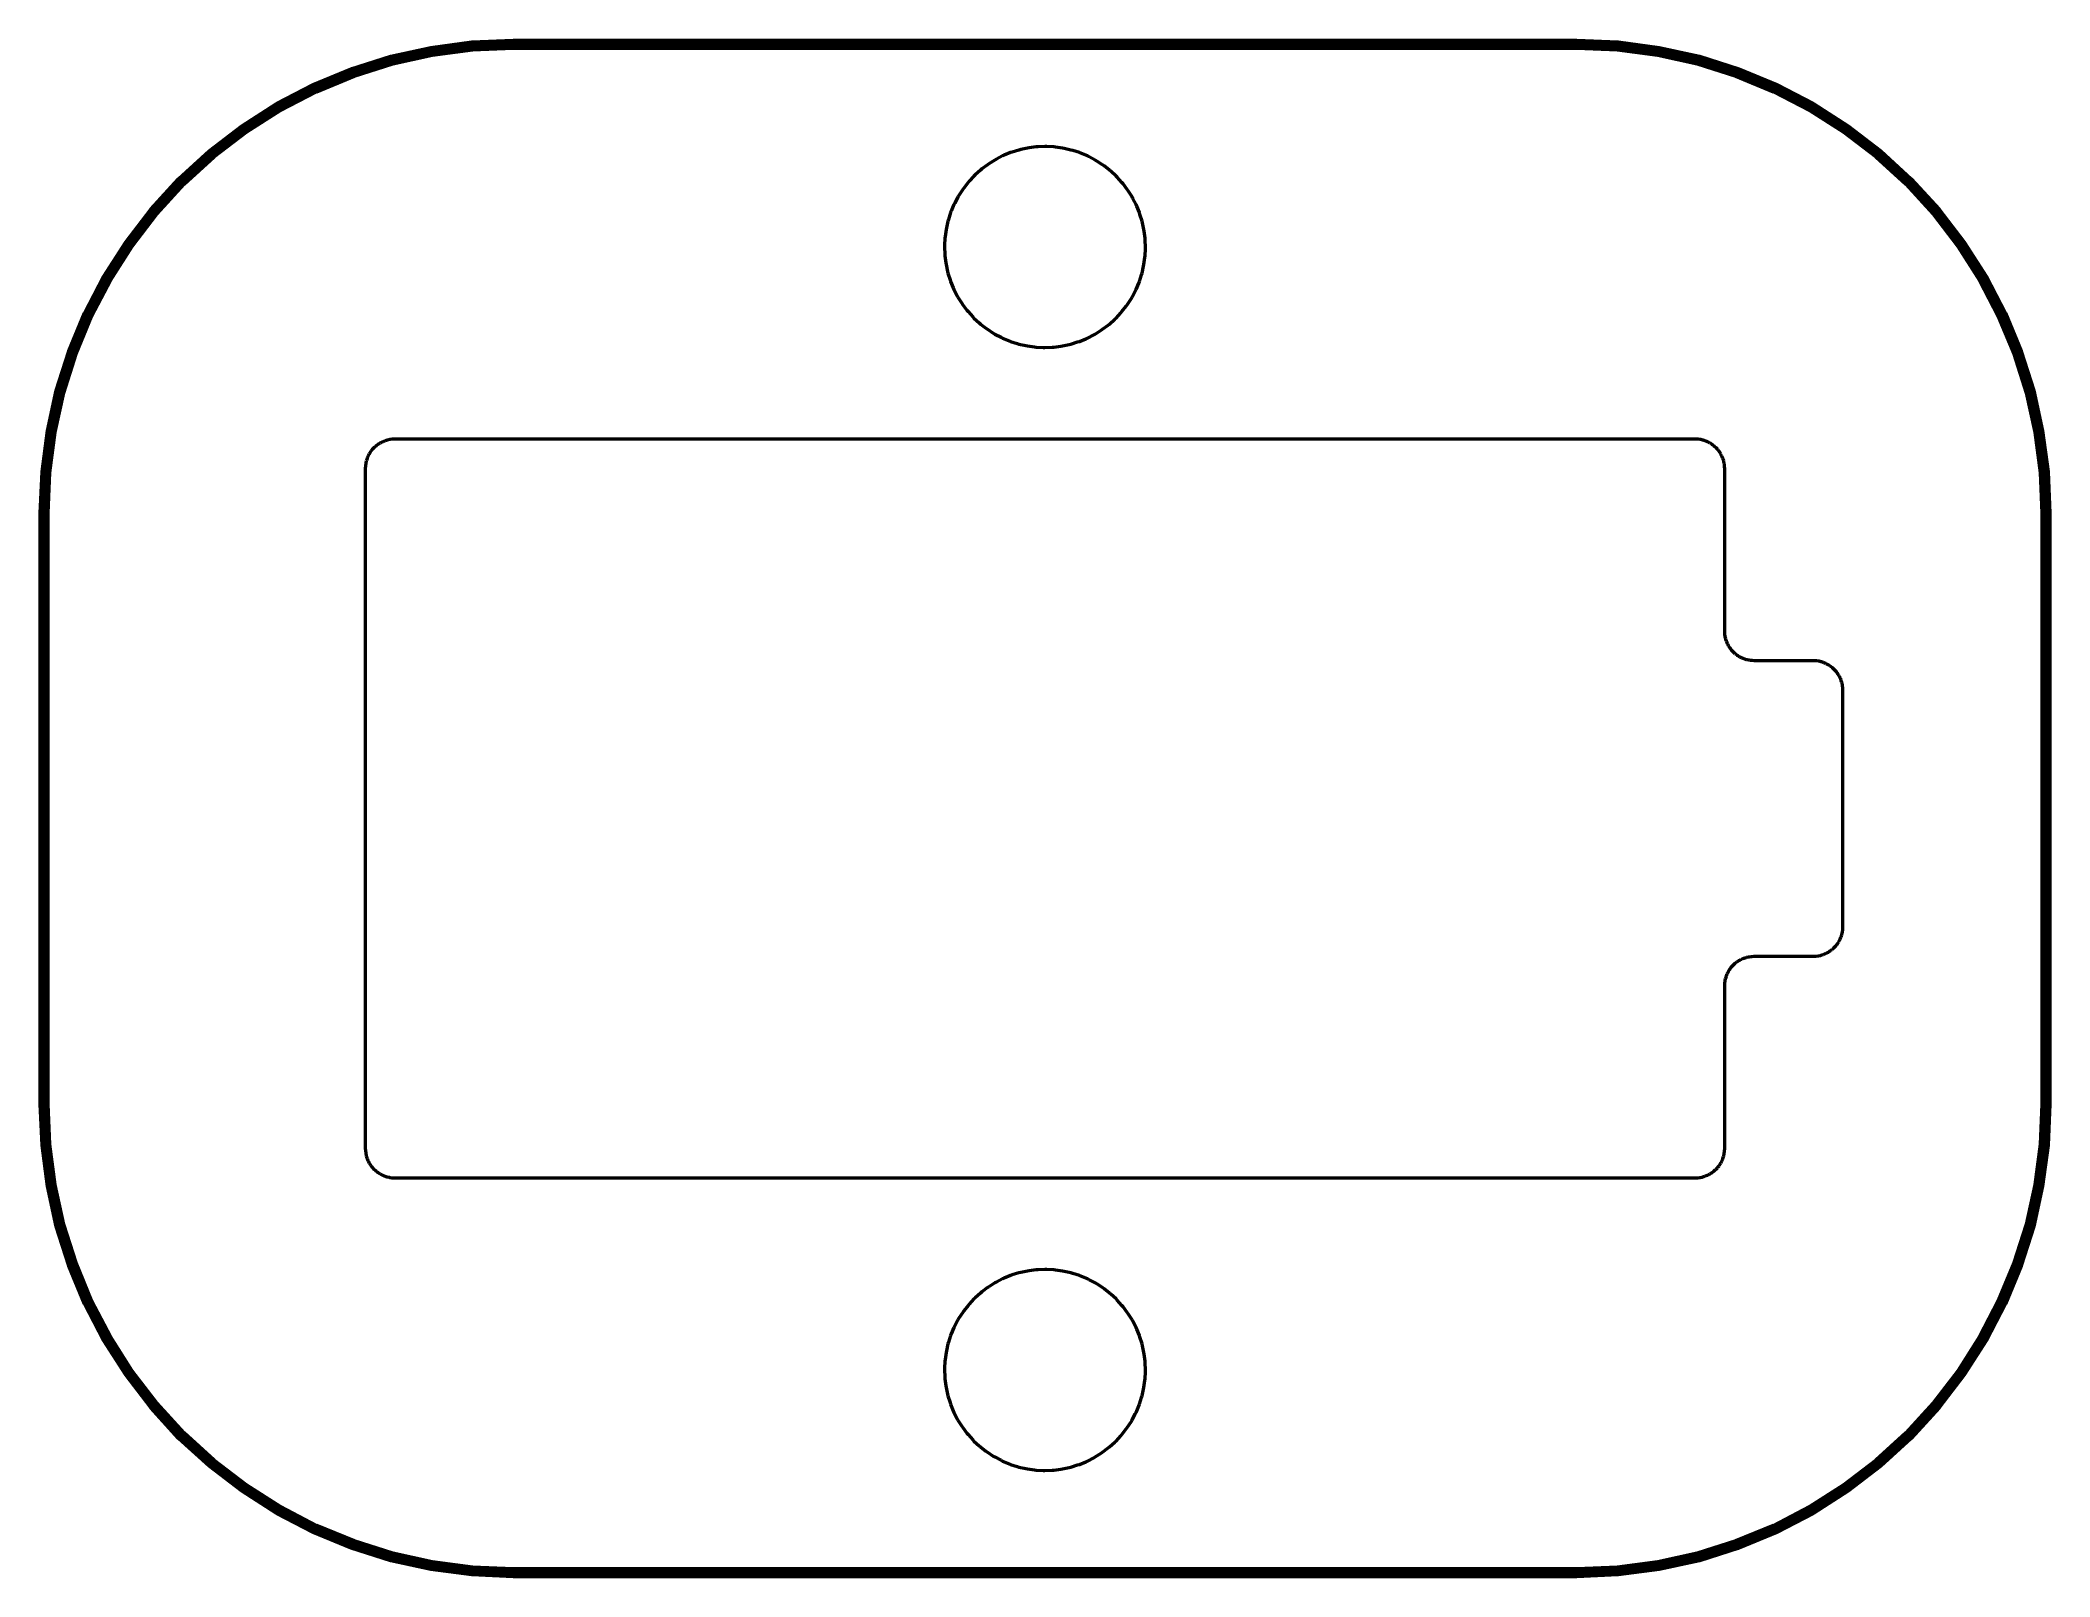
# Model space of a CAD drawing. Header units: millimetres. Extents: x 126.1 to 160.1, y 105.9 to 131.9.
import ezdxf

# ---------------------------------------------------------------- set-up
doc = ezdxf.new("R2010")
doc.units = ezdxf.units.MM
doc.layers.add('Visible (ISO)', color=7, linetype='Continuous', lineweight=50)

msp = doc.modelspace()

# ---------------------------------------------------------------- linework, layer by layer
at = {"layer": 'Visible (ISO)'}
for p, q in [((131.315, 131.417), (131.981, 131.627)), ((131.316, 131.413), (131.982, 131.623)), ((131.32, 131.402), (131.985, 131.612)), ((131.327, 131.385), (131.99, 131.594)), ((131.981, 131.627), (132.662, 131.778)), ((131.982, 131.623), (131.981, 131.627)), ((131.982, 131.623), (132.663, 131.774)), ((131.985, 131.612), (131.982, 131.623)), ((131.985, 131.612), (132.665, 131.763)), ((131.99, 131.594), (131.985, 131.612)), ((131.99, 131.594), (132.668, 131.744)), ((131.996, 131.568), (131.99, 131.594)), ((131.996, 131.568), (132.673, 131.718)), ((132.005, 131.536), (132.678, 131.685)), ((132.015, 131.497), (132.685, 131.646)), ((132.662, 131.778), (133.354, 131.869)), ((132.663, 131.774), (132.662, 131.778)), ((132.663, 131.774), (133.354, 131.865)), ((132.665, 131.763), (132.663, 131.774)), ((132.665, 131.763), (133.355, 131.854)), ((132.668, 131.744), (132.665, 131.763)), ((132.668, 131.744), (133.357, 131.835)), ((132.673, 131.718), (132.668, 131.744)), ((132.673, 131.718), (133.359, 131.809)), ((132.678, 131.685), (132.673, 131.718)), ((132.678, 131.685), (133.362, 131.775)), ((132.685, 131.646), (132.678, 131.685)), ((132.685, 131.646), (133.366, 131.735)), ((133.354, 131.869), (134.051, 131.899)), ((133.354, 131.865), (134.051, 131.895)), ((133.354, 131.865), (133.354, 131.869)), ((133.355, 131.854), (133.354, 131.865)), ((133.355, 131.854), (134.051, 131.884)), ((133.357, 131.835), (133.355, 131.854)), ((133.357, 131.835), (134.051, 131.865)), ((133.359, 131.809), (133.357, 131.835)), ((133.359, 131.809), (134.051, 131.839)), ((133.362, 131.775), (133.359, 131.809)), ((133.362, 131.775), (134.051, 131.805)), ((133.366, 131.735), (133.362, 131.775)), ((133.366, 131.735), (134.051, 131.765)), ((134.051, 131.899), (152.051, 131.899)), ((134.051, 131.895), (134.051, 131.899)), ((134.051, 131.884), (134.051, 131.895)), ((134.051, 131.895), (152.051, 131.895)), ((134.051, 131.865), (134.051, 131.884)), ((134.051, 131.884), (152.051, 131.884)), ((134.051, 131.839), (134.051, 131.865)), ((134.051, 131.865), (152.051, 131.865)), ((134.051, 131.805), (134.051, 131.839)), ((134.051, 131.839), (152.051, 131.839)), ((134.051, 131.765), (134.051, 131.805)), ((134.051, 131.805), (152.051, 131.805)), ((134.051, 131.765), (152.051, 131.765)), ((152.051, 131.899), (152.749, 131.869)), ((152.051, 131.895), (152.051, 131.899)), ((152.051, 131.884), (152.051, 131.895)), ((152.051, 131.895), (152.748, 131.865)), ((152.051, 131.865), (152.051, 131.884)), ((152.051, 131.884), (152.747, 131.854)), ((152.051, 131.839), (152.051, 131.865)), ((152.051, 131.865), (152.746, 131.835)), ((152.051, 131.805), (152.051, 131.839)), ((152.051, 131.839), (152.743, 131.809)), ((152.051, 131.765), (152.051, 131.805)), ((152.051, 131.805), (152.74, 131.775)), ((152.051, 131.765), (152.737, 131.735)), ((152.737, 131.735), (152.74, 131.775)), ((152.737, 131.735), (153.417, 131.646)), ((152.74, 131.775), (152.743, 131.809)), ((152.74, 131.775), (153.424, 131.685)), ((152.743, 131.809), (152.746, 131.835)), ((152.743, 131.809), (153.43, 131.718)), ((152.746, 131.835), (152.747, 131.854)), ((152.746, 131.835), (153.435, 131.744)), ((152.747, 131.854), (152.748, 131.865)), ((152.747, 131.854), (153.438, 131.763)), ((152.748, 131.865), (152.749, 131.869)), ((152.748, 131.865), (153.44, 131.774)), ((152.749, 131.869), (153.441, 131.778)), ((153.417, 131.646), (153.424, 131.685)), ((153.417, 131.646), (154.087, 131.497)), ((153.424, 131.685), (153.43, 131.718)), ((153.424, 131.685), (154.098, 131.536)), ((153.43, 131.718), (153.435, 131.744)), ((153.43, 131.718), (154.106, 131.568)), ((153.435, 131.744), (153.438, 131.763)), ((153.435, 131.744), (154.113, 131.594)), ((153.438, 131.763), (153.44, 131.774)), ((153.438, 131.763), (154.118, 131.612)), ((153.44, 131.774), (153.441, 131.778)), ((153.44, 131.774), (154.121, 131.623)), ((153.441, 131.778), (154.122, 131.627)), ((154.106, 131.568), (154.113, 131.594)), ((154.113, 131.594), (154.118, 131.612)), ((154.113, 131.594), (154.776, 131.385)), ((154.118, 131.612), (154.121, 131.623)), ((154.118, 131.612), (154.782, 131.402)), ((154.121, 131.623), (154.122, 131.627)), ((154.121, 131.623), (154.786, 131.413)), ((154.122, 131.627), (154.788, 131.417)), ((130.67, 131.15), (131.315, 131.417)), ((130.672, 131.146), (131.316, 131.413)), ((130.677, 131.136), (131.32, 131.402)), ((130.685, 131.119), (131.327, 131.385)), ((130.696, 131.095), (131.336, 131.36)), ((130.71, 131.065), (131.347, 131.329)), ((130.727, 131.028), (131.361, 131.291)), ((131.316, 131.413), (131.315, 131.417)), ((131.32, 131.402), (131.316, 131.413)), ((131.327, 131.385), (131.32, 131.402)), ((131.336, 131.36), (131.327, 131.385)), ((131.336, 131.36), (131.996, 131.568)), ((131.347, 131.329), (131.336, 131.36)), ((131.347, 131.329), (132.005, 131.536)), ((131.361, 131.291), (131.347, 131.329)), ((131.361, 131.291), (132.015, 131.497)), ((132.005, 131.536), (131.996, 131.568)), ((132.015, 131.497), (132.005, 131.536)), ((154.087, 131.497), (154.098, 131.536)), ((154.087, 131.497), (154.742, 131.291)), ((154.098, 131.536), (154.106, 131.568)), ((154.098, 131.536), (154.755, 131.329)), ((154.106, 131.568), (154.767, 131.36)), ((154.742, 131.291), (154.755, 131.329)), ((154.742, 131.291), (155.376, 131.028)), ((154.755, 131.329), (154.767, 131.36)), ((154.755, 131.329), (155.393, 131.065)), ((154.767, 131.36), (154.776, 131.385)), ((154.767, 131.36), (155.407, 131.095)), ((154.776, 131.385), (154.782, 131.402)), ((154.776, 131.385), (155.418, 131.119)), ((154.782, 131.402), (154.786, 131.413)), ((154.782, 131.402), (155.426, 131.136)), ((154.786, 131.413), (154.788, 131.417)), ((154.786, 131.413), (155.431, 131.146)), ((154.788, 131.417), (155.432, 131.15)), ((130.051, 130.827), (130.67, 131.15)), ((130.053, 130.824), (130.672, 131.146)), ((130.059, 130.814), (130.677, 131.136)), ((130.068, 130.798), (130.685, 131.119)), ((130.081, 130.775), (130.696, 131.095)), ((130.098, 130.746), (130.71, 131.065)), ((130.118, 130.711), (130.727, 131.028)), ((130.672, 131.146), (130.67, 131.15)), ((130.677, 131.136), (130.672, 131.146)), ((130.685, 131.119), (130.677, 131.136)), ((130.696, 131.095), (130.685, 131.119)), ((130.71, 131.065), (130.696, 131.095)), ((130.727, 131.028), (130.71, 131.065)), ((155.376, 131.028), (155.393, 131.065)), ((155.376, 131.028), (155.984, 130.711)), ((155.393, 131.065), (155.407, 131.095)), ((155.393, 131.065), (156.004, 130.746)), ((155.407, 131.095), (155.418, 131.119)), ((155.407, 131.095), (156.021, 130.775)), ((155.418, 131.119), (155.426, 131.136)), ((155.418, 131.119), (156.034, 130.798)), ((155.426, 131.136), (155.431, 131.146)), ((155.426, 131.136), (156.044, 130.814)), ((155.431, 131.146), (155.432, 131.15)), ((155.431, 131.146), (156.049, 130.824)), ((155.432, 131.15), (156.051, 130.827)), ((129.463, 130.452), (130.051, 130.827)), ((129.465, 130.449), (130.053, 130.824)), ((129.471, 130.44), (130.059, 130.814)), ((129.482, 130.424), (130.068, 130.798)), ((129.497, 130.403), (130.081, 130.775)), ((129.516, 130.376), (130.098, 130.746)), ((129.54, 130.343), (130.118, 130.711)), ((130.053, 130.824), (130.051, 130.827)), ((130.059, 130.814), (130.053, 130.824)), ((130.068, 130.798), (130.059, 130.814)), ((130.081, 130.775), (130.068, 130.798)), ((130.098, 130.746), (130.081, 130.775)), ((130.118, 130.711), (130.098, 130.746)), ((155.984, 130.711), (156.004, 130.746)), ((155.984, 130.711), (156.563, 130.343)), ((156.004, 130.746), (156.021, 130.775)), ((156.004, 130.746), (156.586, 130.376)), ((156.021, 130.775), (156.034, 130.798)), ((156.021, 130.775), (156.605, 130.403)), ((156.034, 130.798), (156.044, 130.814)), ((156.034, 130.798), (156.62, 130.424)), ((156.044, 130.814), (156.049, 130.824)), ((156.044, 130.814), (156.631, 130.44)), ((156.049, 130.824), (156.051, 130.827)), ((156.049, 130.824), (156.638, 130.449)), ((156.051, 130.827), (156.64, 130.452)), ((128.909, 130.028), (129.463, 130.452)), ((128.911, 130.025), (129.465, 130.449)), ((128.919, 130.016), (129.471, 130.44)), ((128.931, 130.001), (129.482, 130.424)), ((128.948, 129.981), (129.497, 130.403)), ((128.969, 129.956), (129.516, 130.376)), ((128.995, 129.925), (129.54, 130.343)), ((129.465, 130.449), (129.463, 130.452)), ((129.471, 130.44), (129.465, 130.449)), ((129.482, 130.424), (129.471, 130.44)), ((129.497, 130.403), (129.482, 130.424)), ((129.516, 130.376), (129.497, 130.403)), ((129.54, 130.343), (129.516, 130.376)), ((156.563, 130.343), (156.586, 130.376)), ((156.563, 130.343), (157.108, 129.925)), ((156.586, 130.376), (156.605, 130.403)), ((156.586, 130.376), (157.133, 129.956)), ((156.605, 130.403), (156.62, 130.424)), ((156.605, 130.403), (157.155, 129.981)), ((156.62, 130.424), (156.631, 130.44)), ((156.62, 130.424), (157.172, 130.001)), ((156.631, 130.44), (156.638, 130.449)), ((156.631, 130.44), (157.184, 130.016)), ((156.638, 130.449), (156.64, 130.452)), ((156.638, 130.449), (157.191, 130.025)), ((156.64, 130.452), (157.194, 130.028)), ((128.394, 129.556), (128.909, 130.028)), ((128.397, 129.553), (128.911, 130.025)), ((128.405, 129.545), (128.919, 130.016)), ((128.419, 129.532), (128.931, 130.001)), ((128.437, 129.513), (128.948, 129.981)), ((128.461, 129.49), (128.969, 129.956)), ((128.489, 129.461), (128.995, 129.925)), ((128.911, 130.025), (128.909, 130.028)), ((128.919, 130.016), (128.911, 130.025)), ((128.931, 130.001), (128.919, 130.016)), ((128.948, 129.981), (128.931, 130.001)), ((128.969, 129.956), (128.948, 129.981)), ((128.995, 129.925), (128.969, 129.956)), ((142.228, 129.885), (142.201, 129.871)), ((142.333, 129.94), (142.228, 129.885)), ((142.36, 129.951), (142.333, 129.94)), ((142.47, 129.997), (142.36, 129.951)), ((142.498, 130.006), (142.47, 129.997)), ((142.611, 130.041), (142.498, 130.006)), ((142.64, 130.048), (142.611, 130.041)), ((142.756, 130.073), (142.64, 130.048)), ((142.786, 130.077), (142.756, 130.073)), ((142.903, 130.093), (142.786, 130.077)), ((142.933, 130.094), (142.903, 130.093)), ((143.051, 130.099), (142.933, 130.094)), ((143.081, 130.098), (143.051, 130.099)), ((143.2, 130.093), (143.081, 130.098)), ((143.229, 130.089), (143.2, 130.093)), ((143.347, 130.073), (143.229, 130.089)), ((143.375, 130.067), (143.347, 130.073)), ((143.491, 130.041), (143.375, 130.067)), ((143.52, 130.032), (143.491, 130.041)), ((143.633, 129.997), (143.52, 130.032)), ((143.66, 129.985), (143.633, 129.997)), ((143.77, 129.94), (143.66, 129.985)), ((143.796, 129.926), (143.77, 129.94)), ((143.901, 129.871), (143.796, 129.926)), ((157.108, 129.925), (157.133, 129.956)), ((157.108, 129.925), (157.613, 129.461)), ((157.133, 129.956), (157.155, 129.981)), ((157.133, 129.956), (157.642, 129.49)), ((157.155, 129.981), (157.172, 130.001)), ((157.155, 129.981), (157.666, 129.513)), ((157.172, 130.001), (157.184, 130.016)), ((157.172, 130.001), (157.684, 129.532)), ((157.184, 130.016), (157.191, 130.025)), ((157.184, 130.016), (157.697, 129.545)), ((157.191, 130.025), (157.194, 130.028)), ((157.191, 130.025), (157.706, 129.553)), ((157.194, 130.028), (157.708, 129.556)), ((127.923, 129.041), (128.394, 129.556)), ((127.926, 129.039), (128.397, 129.553)), ((127.935, 129.032), (128.405, 129.545)), ((128.397, 129.553), (128.394, 129.556)), ((128.405, 129.545), (128.397, 129.553)), ((128.419, 129.532), (128.405, 129.545)), ((141.849, 129.601), (141.769, 129.514)), ((141.871, 129.621), (141.849, 129.601)), ((141.959, 129.701), (141.871, 129.621)), ((141.982, 129.72), (141.959, 129.701)), ((142.076, 129.792), (141.982, 129.72)), ((142.101, 129.808), (142.076, 129.792)), ((142.201, 129.871), (142.101, 129.808)), ((143.926, 129.855), (143.901, 129.871)), ((144.026, 129.792), (143.926, 129.855)), ((144.05, 129.774), (144.026, 129.792)), ((144.144, 129.701), (144.05, 129.774)), ((144.166, 129.681), (144.144, 129.701)), ((144.253, 129.601), (144.166, 129.681)), ((144.273, 129.579), (144.253, 129.601)), ((144.354, 129.492), (144.273, 129.579)), ((157.684, 129.532), (157.697, 129.545)), ((157.697, 129.545), (157.706, 129.553)), ((157.697, 129.545), (158.168, 129.032)), ((157.706, 129.553), (157.708, 129.556)), ((157.706, 129.553), (158.177, 129.039)), ((157.708, 129.556), (158.18, 129.041)), ((127.949, 129.02), (128.419, 129.532)), ((127.969, 129.003), (128.437, 129.513)), ((127.995, 128.981), (128.461, 129.49)), ((128.026, 128.955), (128.489, 129.461)), ((128.437, 129.513), (128.419, 129.532)), ((128.461, 129.49), (128.437, 129.513)), ((128.489, 129.461), (128.461, 129.49)), ((141.579, 129.249), (141.524, 129.144)), ((141.595, 129.274), (141.579, 129.249)), ((141.659, 129.374), (141.595, 129.274)), ((141.677, 129.398), (141.659, 129.374)), ((141.749, 129.492), (141.677, 129.398)), ((141.769, 129.514), (141.749, 129.492)), ((144.372, 129.468), (144.354, 129.492)), ((144.444, 129.374), (144.372, 129.468)), ((144.46, 129.349), (144.444, 129.374)), ((144.524, 129.249), (144.46, 129.349)), ((144.537, 129.223), (144.524, 129.249)), ((144.592, 129.118), (144.537, 129.223)), ((157.613, 129.461), (157.642, 129.49)), ((157.613, 129.461), (158.077, 128.955)), ((157.642, 129.49), (157.666, 129.513)), ((157.642, 129.49), (158.108, 128.981)), ((157.666, 129.513), (157.684, 129.532)), ((157.666, 129.513), (158.133, 129.003)), ((157.684, 129.532), (158.154, 129.02)), ((127.498, 128.488), (127.923, 129.041)), ((127.501, 128.486), (127.926, 129.039)), ((127.511, 128.479), (127.935, 129.032)), ((127.526, 128.468), (127.949, 129.02)), ((127.548, 128.453), (127.969, 129.003)), ((127.575, 128.434), (127.995, 128.981)), ((127.608, 128.411), (128.026, 128.955)), ((127.926, 129.039), (127.923, 129.041)), ((127.935, 129.032), (127.926, 129.039)), ((127.949, 129.02), (127.935, 129.032)), ((127.969, 129.003), (127.949, 129.02)), ((127.995, 128.981), (127.969, 129.003)), ((128.026, 128.955), (127.995, 128.981)), ((141.418, 128.867), (141.409, 128.839)), ((141.454, 128.981), (141.418, 128.867)), ((141.465, 129.008), (141.454, 128.981)), ((141.511, 129.118), (141.465, 129.008)), ((141.524, 129.144), (141.511, 129.118)), ((144.603, 129.09), (144.592, 129.118)), ((144.649, 128.981), (144.603, 129.09)), ((144.658, 128.952), (144.649, 128.981)), ((144.693, 128.839), (144.658, 128.952)), ((158.077, 128.955), (158.108, 128.981)), ((158.077, 128.955), (158.495, 128.411)), ((158.108, 128.981), (158.133, 129.003)), ((158.108, 128.981), (158.528, 128.434)), ((158.133, 129.003), (158.154, 129.02)), ((158.133, 129.003), (158.555, 128.453)), ((158.154, 129.02), (158.168, 129.032)), ((158.154, 129.02), (158.577, 128.468)), ((158.168, 129.032), (158.177, 129.039)), ((158.168, 129.032), (158.592, 128.479)), ((158.177, 129.039), (158.18, 129.041)), ((158.177, 129.039), (158.601, 128.486)), ((158.18, 129.041), (158.605, 128.488)), ((141.358, 128.547), (141.353, 128.429)), ((141.362, 128.577), (141.358, 128.547)), ((141.377, 128.694), (141.362, 128.577)), ((141.384, 128.723), (141.377, 128.694)), ((141.409, 128.839), (141.384, 128.723)), ((144.7, 128.81), (144.693, 128.839)), ((144.726, 128.694), (144.7, 128.81)), ((144.729, 128.665), (144.726, 128.694)), ((144.745, 128.547), (144.729, 128.665)), ((144.746, 128.518), (144.745, 128.547)), ((127.123, 127.899), (127.498, 128.488)), ((127.126, 127.897), (127.501, 128.486)), ((127.136, 127.892), (127.511, 128.479)), ((127.153, 127.882), (127.526, 128.468)), ((127.175, 127.869), (127.548, 128.453)), ((127.204, 127.852), (127.575, 128.434)), ((127.239, 127.832), (127.608, 128.411)), ((127.501, 128.486), (127.498, 128.488)), ((127.511, 128.479), (127.501, 128.486)), ((127.526, 128.468), (127.511, 128.479)), ((127.548, 128.453), (127.526, 128.468)), ((127.575, 128.434), (127.548, 128.453)), ((127.608, 128.411), (127.575, 128.434)), ((141.353, 128.429), (141.351, 128.399)), ((141.351, 128.399), (141.357, 128.281)), ((141.357, 128.281), (141.358, 128.251)), ((141.358, 128.251), (141.373, 128.133)), ((144.726, 128.104), (144.741, 128.222)), ((144.741, 128.222), (144.745, 128.251)), ((144.745, 128.251), (144.75, 128.37)), ((144.751, 128.399), (144.746, 128.518)), ((144.75, 128.37), (144.751, 128.399)), ((158.495, 128.411), (158.528, 128.434)), ((158.495, 128.411), (158.864, 127.832)), ((158.528, 128.434), (158.555, 128.453)), ((158.528, 128.434), (158.898, 127.852)), ((158.555, 128.453), (158.577, 128.468)), ((158.555, 128.453), (158.927, 127.869)), ((158.577, 128.468), (158.592, 128.479)), ((158.577, 128.468), (158.95, 127.882)), ((158.592, 128.479), (158.601, 128.486)), ((158.592, 128.479), (158.966, 127.892)), ((158.601, 128.486), (158.605, 128.488)), ((158.601, 128.486), (158.976, 127.897)), ((158.605, 128.488), (158.98, 127.899)), ((126.801, 127.28), (127.123, 127.899)), ((126.804, 127.279), (127.126, 127.897)), ((126.815, 127.274), (127.136, 127.892)), ((126.832, 127.266), (127.153, 127.882)), ((126.856, 127.255), (127.175, 127.869)), ((126.886, 127.241), (127.204, 127.852)), ((127.126, 127.897), (127.123, 127.899)), ((127.136, 127.892), (127.126, 127.897)), ((127.153, 127.882), (127.136, 127.892)), ((127.175, 127.869), (127.153, 127.882)), ((127.204, 127.852), (127.175, 127.869)), ((127.239, 127.832), (127.204, 127.852)), ((141.373, 128.133), (141.377, 128.104)), ((141.377, 128.104), (141.403, 127.988)), ((141.403, 127.988), (141.409, 127.959)), ((141.409, 127.959), (141.445, 127.846)), ((141.445, 127.846), (141.454, 127.818)), ((144.649, 127.818), (144.684, 127.931)), ((144.684, 127.931), (144.693, 127.959)), ((144.693, 127.959), (144.719, 128.075)), ((144.719, 128.075), (144.726, 128.104)), ((158.864, 127.832), (158.898, 127.852)), ((158.898, 127.852), (158.927, 127.869)), ((158.898, 127.852), (159.217, 127.241)), ((158.927, 127.869), (158.95, 127.882)), ((158.927, 127.869), (159.247, 127.255)), ((158.95, 127.882), (158.966, 127.892)), ((158.95, 127.882), (159.271, 127.266)), ((158.966, 127.892), (158.976, 127.897)), ((158.966, 127.892), (159.288, 127.274)), ((158.976, 127.897), (158.98, 127.899)), ((158.976, 127.897), (159.298, 127.279)), ((158.98, 127.899), (159.302, 127.28)), ((126.922, 127.224), (127.239, 127.832)), ((141.454, 127.818), (141.499, 127.708)), ((141.499, 127.708), (141.511, 127.681)), ((141.511, 127.681), (141.565, 127.575)), ((141.565, 127.575), (141.579, 127.549)), ((141.579, 127.549), (141.643, 127.449)), ((144.444, 127.424), (144.508, 127.524)), ((144.508, 127.524), (144.524, 127.549)), ((144.524, 127.549), (144.578, 127.654)), ((144.578, 127.654), (144.592, 127.681)), ((144.592, 127.681), (144.637, 127.79)), ((144.637, 127.79), (144.649, 127.818)), ((158.864, 127.832), (159.18, 127.224)), ((126.534, 126.635), (126.801, 127.28)), ((126.537, 126.634), (126.804, 127.279)), ((126.548, 126.63), (126.815, 127.274)), ((126.566, 126.624), (126.832, 127.266)), ((126.59, 126.615), (126.856, 127.255)), ((126.622, 126.603), (126.886, 127.241)), ((126.66, 126.59), (126.922, 127.224)), ((126.804, 127.279), (126.801, 127.28)), ((126.815, 127.274), (126.804, 127.279)), ((126.832, 127.266), (126.815, 127.274)), ((126.856, 127.255), (126.832, 127.266)), ((126.886, 127.241), (126.856, 127.255)), ((126.922, 127.224), (126.886, 127.241)), ((141.643, 127.449), (141.659, 127.424)), ((141.659, 127.424), (141.731, 127.33)), ((141.731, 127.33), (141.749, 127.306)), ((141.749, 127.306), (141.829, 127.219)), ((141.829, 127.219), (141.849, 127.197)), ((141.849, 127.197), (141.937, 127.117)), ((144.144, 127.097), (144.232, 127.177)), ((144.232, 127.177), (144.253, 127.197)), ((144.253, 127.197), (144.334, 127.285)), ((144.334, 127.285), (144.354, 127.306)), ((144.354, 127.306), (144.426, 127.401)), ((144.426, 127.401), (144.444, 127.424)), ((159.18, 127.224), (159.217, 127.241)), ((159.18, 127.224), (159.443, 126.59)), ((159.217, 127.241), (159.247, 127.255)), ((159.217, 127.241), (159.481, 126.603)), ((159.247, 127.255), (159.271, 127.266)), ((159.247, 127.255), (159.512, 126.615)), ((159.271, 127.266), (159.288, 127.274)), ((159.271, 127.266), (159.537, 126.624)), ((159.288, 127.274), (159.298, 127.279)), ((159.288, 127.274), (159.555, 126.63)), ((159.298, 127.279), (159.302, 127.28)), ((159.298, 127.279), (159.565, 126.634)), ((159.302, 127.28), (159.569, 126.635)), ((141.937, 127.117), (141.959, 127.097)), ((141.959, 127.097), (142.053, 127.025)), ((142.053, 127.025), (142.076, 127.007)), ((142.076, 127.007), (142.176, 126.943)), ((142.176, 126.943), (142.201, 126.927)), ((142.201, 126.927), (142.307, 126.872)), ((142.307, 126.872), (142.333, 126.858)), ((142.333, 126.858), (142.443, 126.813)), ((143.633, 126.802), (143.742, 126.847)), ((143.742, 126.847), (143.77, 126.858)), ((143.77, 126.858), (143.875, 126.913)), ((143.875, 126.913), (143.901, 126.927)), ((143.901, 126.927), (144.001, 126.991)), ((144.001, 126.991), (144.026, 127.007)), ((144.026, 127.007), (144.121, 127.079)), ((144.121, 127.079), (144.144, 127.097)), ((126.324, 125.97), (126.534, 126.635)), ((126.328, 125.969), (126.537, 126.634)), ((126.339, 125.966), (126.548, 126.63)), ((126.357, 125.961), (126.566, 126.624)), ((126.382, 125.954), (126.59, 126.615)), ((126.414, 125.945), (126.622, 126.603)), ((126.453, 125.935), (126.66, 126.59)), ((126.537, 126.634), (126.534, 126.635)), ((126.548, 126.63), (126.537, 126.634)), ((126.566, 126.624), (126.548, 126.63)), ((126.59, 126.615), (126.566, 126.624)), ((126.622, 126.603), (126.59, 126.615)), ((126.66, 126.59), (126.622, 126.603)), ((142.443, 126.813), (142.47, 126.802)), ((142.47, 126.802), (142.583, 126.766)), ((142.583, 126.766), (142.611, 126.757)), ((142.611, 126.757), (142.727, 126.731)), ((142.727, 126.731), (142.756, 126.725)), ((142.756, 126.725), (142.874, 126.71)), ((142.874, 126.71), (142.903, 126.706)), ((142.903, 126.706), (143.022, 126.7)), ((143.022, 126.7), (143.051, 126.699)), ((143.051, 126.699), (143.17, 126.704)), ((143.17, 126.704), (143.2, 126.706)), ((143.2, 126.706), (143.317, 126.721)), ((143.317, 126.721), (143.347, 126.725)), ((143.347, 126.725), (143.462, 126.751)), ((143.462, 126.751), (143.491, 126.757)), ((143.491, 126.757), (143.604, 126.793)), ((143.604, 126.793), (143.633, 126.802)), ((159.443, 126.59), (159.481, 126.603)), ((159.443, 126.59), (159.649, 125.935)), ((159.481, 126.603), (159.512, 126.615)), ((159.481, 126.603), (159.688, 125.945)), ((159.512, 126.615), (159.537, 126.624)), ((159.512, 126.615), (159.72, 125.954)), ((159.537, 126.624), (159.555, 126.63)), ((159.537, 126.624), (159.746, 125.961)), ((159.555, 126.63), (159.565, 126.634)), ((159.555, 126.63), (159.764, 125.966)), ((159.565, 126.634), (159.569, 126.635)), ((159.565, 126.634), (159.775, 125.969)), ((159.569, 126.635), (159.779, 125.97)), ((126.173, 125.288), (126.324, 125.97)), ((126.177, 125.288), (126.328, 125.969)), ((126.188, 125.286), (126.339, 125.966)), ((126.206, 125.282), (126.357, 125.961)), ((126.232, 125.278), (126.382, 125.954)), ((126.265, 125.272), (126.414, 125.945)), ((126.305, 125.265), (126.453, 125.935)), ((126.328, 125.969), (126.324, 125.97)), ((126.339, 125.966), (126.328, 125.969)), ((126.357, 125.961), (126.339, 125.966)), ((126.382, 125.954), (126.357, 125.961)), ((126.414, 125.945), (126.382, 125.954)), ((126.453, 125.935), (126.414, 125.945)), ((159.649, 125.935), (159.688, 125.945)), ((159.649, 125.935), (159.798, 125.265)), ((159.688, 125.945), (159.72, 125.954)), ((159.688, 125.945), (159.838, 125.272)), ((159.72, 125.954), (159.746, 125.961)), ((159.72, 125.954), (159.87, 125.278)), ((159.746, 125.961), (159.764, 125.966)), ((159.746, 125.961), (159.896, 125.282)), ((159.764, 125.966), (159.775, 125.969)), ((159.764, 125.966), (159.915, 125.286)), ((159.775, 125.969), (159.779, 125.97)), ((159.775, 125.969), (159.926, 125.288)), ((159.779, 125.97), (159.93, 125.288)), ((126.082, 124.596), (126.173, 125.288)), ((126.086, 124.596), (126.177, 125.288)), ((126.097, 124.595), (126.188, 125.286)), ((126.116, 124.593), (126.206, 125.282)), ((126.142, 124.591), (126.232, 125.278)), ((126.177, 125.288), (126.173, 125.288)), ((126.175, 124.588), (126.265, 125.272)), ((126.188, 125.286), (126.177, 125.288)), ((126.206, 125.282), (126.188, 125.286)), ((126.232, 125.278), (126.206, 125.282)), ((126.215, 124.585), (126.305, 125.265)), ((126.265, 125.272), (126.232, 125.278)), ((126.305, 125.265), (126.265, 125.272)), ((131.889, 125.122), (131.88, 125.119)), ((131.922, 125.132), (131.889, 125.122)), ((131.93, 125.134), (131.922, 125.132)), ((131.965, 125.142), (131.93, 125.134)), ((131.973, 125.143), (131.965, 125.142)), ((132.008, 125.147), (131.973, 125.143)), ((132.016, 125.148), (132.008, 125.147)), ((132.051, 125.149), (132.016, 125.148)), ((136.451, 125.149), (132.051, 125.149)), ((154.051, 125.149), (136.451, 125.149)), ((154.06, 125.149), (154.051, 125.149)), ((154.095, 125.147), (154.06, 125.149)), ((154.104, 125.146), (154.095, 125.147)), ((154.138, 125.142), (154.104, 125.146)), ((154.147, 125.14), (154.138, 125.142)), ((154.181, 125.132), (154.147, 125.14)), ((154.189, 125.13), (154.181, 125.132)), ((154.222, 125.119), (154.189, 125.13)), ((159.798, 125.265), (159.838, 125.272)), ((159.798, 125.265), (159.887, 124.585)), ((159.838, 125.272), (159.87, 125.278)), ((159.838, 125.272), (159.928, 124.588)), ((159.87, 125.278), (159.896, 125.282)), ((159.87, 125.278), (159.961, 124.591)), ((159.896, 125.282), (159.915, 125.286)), ((159.896, 125.282), (159.987, 124.593)), ((159.915, 125.286), (159.926, 125.288)), ((159.915, 125.286), (160.006, 124.595)), ((159.926, 125.288), (159.93, 125.288)), ((159.926, 125.288), (160.017, 124.596)), ((159.93, 125.288), (160.021, 124.596)), ((131.571, 124.787), (131.568, 124.779)), ((131.581, 124.82), (131.571, 124.787)), ((131.585, 124.828), (131.581, 124.82)), ((131.598, 124.86), (131.585, 124.828)), ((131.602, 124.868), (131.598, 124.86)), ((131.618, 124.899), (131.602, 124.868)), ((131.623, 124.907), (131.618, 124.899)), ((131.642, 124.936), (131.623, 124.907)), ((131.647, 124.943), (131.642, 124.936)), ((131.668, 124.971), (131.647, 124.943)), ((131.674, 124.977), (131.668, 124.971)), ((131.698, 125.003), (131.674, 124.977)), ((131.704, 125.009), (131.698, 125.003)), ((131.73, 125.032), (131.704, 125.009)), ((131.737, 125.038), (131.73, 125.032)), ((131.765, 125.059), (131.737, 125.038)), ((131.772, 125.063), (131.765, 125.059)), ((131.801, 125.082), (131.772, 125.063)), ((131.809, 125.086), (131.801, 125.082)), ((131.84, 125.102), (131.809, 125.086)), ((131.848, 125.106), (131.84, 125.102)), ((131.88, 125.119), (131.848, 125.106)), ((154.23, 125.116), (154.222, 125.119)), ((154.263, 125.102), (154.23, 125.116)), ((154.27, 125.098), (154.263, 125.102)), ((154.301, 125.082), (154.27, 125.098)), ((154.309, 125.078), (154.301, 125.082)), ((154.338, 125.059), (154.309, 125.078)), ((154.345, 125.053), (154.338, 125.059)), ((154.373, 125.032), (154.345, 125.053)), ((154.379, 125.026), (154.373, 125.032)), ((154.405, 125.003), (154.379, 125.026)), ((154.411, 124.996), (154.405, 125.003)), ((154.434, 124.971), (154.411, 124.996)), ((154.44, 124.964), (154.434, 124.971)), ((154.461, 124.936), (154.44, 124.964)), ((154.466, 124.929), (154.461, 124.936)), ((154.484, 124.899), (154.466, 124.929)), ((154.488, 124.891), (154.484, 124.899)), ((154.504, 124.86), (154.488, 124.891)), ((154.508, 124.852), (154.504, 124.86)), ((154.521, 124.82), (154.508, 124.852)), ((154.524, 124.812), (154.521, 124.82)), ((154.534, 124.779), (154.524, 124.812)), ((126.051, 123.899), (126.082, 124.596)), ((126.055, 123.899), (126.086, 124.596)), ((126.067, 123.899), (126.097, 124.595)), ((126.086, 124.596), (126.082, 124.596)), ((126.085, 123.899), (126.116, 124.593)), ((126.097, 124.595), (126.086, 124.596)), ((126.116, 124.593), (126.097, 124.595)), ((126.112, 123.899), (126.142, 124.591)), ((126.142, 124.591), (126.116, 124.593)), ((126.175, 124.588), (126.142, 124.591)), ((126.145, 123.899), (126.175, 124.588)), ((126.215, 124.585), (126.175, 124.588)), ((126.185, 123.899), (126.215, 124.585)), ((131.552, 124.658), (131.551, 124.649)), ((131.551, 124.649), (131.551, 115.449)), ((131.553, 124.693), (131.552, 124.658)), ((131.554, 124.701), (131.553, 124.693)), ((131.559, 124.736), (131.554, 124.701)), ((131.561, 124.745), (131.559, 124.736)), ((131.568, 124.779), (131.561, 124.745)), ((154.536, 124.77), (154.534, 124.779)), ((154.544, 124.736), (154.536, 124.77)), ((154.545, 124.727), (154.544, 124.736)), ((154.549, 124.693), (154.545, 124.727)), ((154.55, 124.684), (154.549, 124.693)), ((154.551, 124.649), (154.55, 124.684)), ((154.551, 124.099), (154.551, 124.649)), ((159.887, 124.585), (159.928, 124.588)), ((159.887, 124.585), (159.917, 123.899)), ((159.928, 124.588), (159.961, 124.591)), ((159.928, 124.588), (159.958, 123.899)), ((159.961, 124.591), (159.987, 124.593)), ((159.961, 124.591), (159.991, 123.899)), ((159.987, 124.593), (160.006, 124.595)), ((159.987, 124.593), (160.017, 123.899)), ((160.006, 124.595), (160.017, 124.596)), ((160.006, 124.595), (160.036, 123.899)), ((160.017, 124.596), (160.021, 124.596)), ((160.017, 124.596), (160.048, 123.899)), ((160.021, 124.596), (160.051, 123.899)), ((126.051, 113.899), (126.051, 123.899)), ((126.055, 123.899), (126.051, 123.899)), ((126.055, 113.899), (126.055, 123.899)), ((126.067, 123.899), (126.055, 123.899)), ((126.067, 113.899), (126.067, 123.899)), ((126.085, 123.899), (126.067, 123.899)), ((126.085, 113.899), (126.085, 123.899)), ((126.112, 123.899), (126.085, 123.899)), ((126.112, 113.899), (126.112, 123.899)), ((126.145, 123.899), (126.112, 123.899)), ((126.145, 113.899), (126.145, 123.899)), ((126.185, 123.899), (126.145, 123.899)), ((126.185, 113.899), (126.185, 123.899)), ((154.551, 121.899), (154.551, 124.099)), ((159.917, 123.899), (159.917, 113.899)), ((159.958, 123.899), (159.917, 123.899)), ((159.991, 123.899), (159.958, 123.899)), ((159.958, 123.899), (159.958, 113.899)), ((160.017, 123.899), (159.991, 123.899)), ((159.991, 123.899), (159.991, 113.899)), ((160.036, 123.899), (160.017, 123.899)), ((160.017, 123.899), (160.017, 113.899)), ((160.048, 123.899), (160.036, 123.899)), ((160.036, 123.899), (160.036, 113.899)), ((160.051, 123.899), (160.048, 123.899)), ((160.048, 123.899), (160.048, 113.899)), ((160.051, 123.899), (160.051, 113.899)), ((154.552, 121.89), (154.551, 121.899)), ((154.553, 121.856), (154.552, 121.89)), ((154.554, 121.847), (154.553, 121.856)), ((154.559, 121.812), (154.554, 121.847)), ((154.561, 121.804), (154.559, 121.812)), ((154.568, 121.77), (154.561, 121.804)), ((154.571, 121.761), (154.568, 121.77)), ((154.581, 121.728), (154.571, 121.761)), ((154.585, 121.72), (154.581, 121.728)), ((154.598, 121.688), (154.585, 121.72)), ((154.602, 121.68), (154.598, 121.688)), ((154.618, 121.649), (154.602, 121.68)), ((154.623, 121.642), (154.618, 121.649)), ((154.642, 121.612), (154.623, 121.642)), ((154.647, 121.605), (154.642, 121.612)), ((154.668, 121.578), (154.647, 121.605)), ((154.674, 121.571), (154.668, 121.578)), ((154.698, 121.546), (154.674, 121.571)), ((154.704, 121.54), (154.698, 121.546)), ((154.73, 121.516), (154.704, 121.54)), ((154.737, 121.511), (154.73, 121.516)), ((154.765, 121.49), (154.737, 121.511)), ((154.772, 121.485), (154.765, 121.49)), ((154.801, 121.466), (154.772, 121.485)), ((154.809, 121.462), (154.801, 121.466)), ((154.84, 121.446), (154.809, 121.462)), ((154.848, 121.443), (154.84, 121.446)), ((154.88, 121.429), (154.848, 121.443)), ((154.889, 121.427), (154.88, 121.429)), ((154.922, 121.416), (154.889, 121.427)), ((154.93, 121.414), (154.922, 121.416)), ((154.965, 121.407), (154.93, 121.414)), ((154.973, 121.406), (154.965, 121.407)), ((155.008, 121.401), (154.973, 121.406)), ((155.016, 121.401), (155.008, 121.401)), ((155.051, 121.399), (155.016, 121.401)), ((155.251, 121.399), (155.051, 121.399)), ((156.051, 121.399), (155.251, 121.399)), ((156.06, 121.399), (156.051, 121.399)), ((156.095, 121.397), (156.06, 121.399)), ((156.104, 121.396), (156.095, 121.397)), ((156.138, 121.392), (156.104, 121.396)), ((156.147, 121.39), (156.138, 121.392)), ((156.181, 121.382), (156.147, 121.39)), ((156.189, 121.38), (156.181, 121.382)), ((156.222, 121.369), (156.189, 121.38)), ((156.23, 121.366), (156.222, 121.369)), ((156.263, 121.352), (156.23, 121.366)), ((156.27, 121.348), (156.263, 121.352)), ((156.301, 121.332), (156.27, 121.348)), ((156.309, 121.328), (156.301, 121.332)), ((156.338, 121.309), (156.309, 121.328)), ((156.345, 121.303), (156.338, 121.309)), ((156.373, 121.282), (156.345, 121.303)), ((156.379, 121.276), (156.373, 121.282)), ((156.405, 121.253), (156.379, 121.276)), ((156.411, 121.246), (156.405, 121.253)), ((156.434, 121.221), (156.411, 121.246)), ((156.44, 121.214), (156.434, 121.221)), ((156.461, 121.186), (156.44, 121.214)), ((156.466, 121.179), (156.461, 121.186)), ((156.484, 121.149), (156.466, 121.179)), ((156.488, 121.141), (156.484, 121.149)), ((156.504, 121.11), (156.488, 121.141)), ((156.508, 121.102), (156.504, 121.11)), ((156.521, 121.07), (156.508, 121.102)), ((156.524, 121.062), (156.521, 121.07)), ((156.534, 121.029), (156.524, 121.062)), ((156.536, 121.02), (156.534, 121.029)), ((156.544, 120.986), (156.536, 121.02)), ((156.545, 120.977), (156.544, 120.986)), ((156.549, 120.943), (156.545, 120.977)), ((156.55, 120.934), (156.549, 120.943)), ((156.551, 120.899), (156.55, 120.934)), ((156.551, 120.099), (156.551, 120.899)), ((156.551, 116.899), (156.551, 120.099)), ((156.461, 116.612), (156.48, 116.642)), ((156.48, 116.642), (156.484, 116.649)), ((156.484, 116.649), (156.5, 116.68)), ((156.5, 116.68), (156.504, 116.688)), ((156.504, 116.688), (156.518, 116.72)), ((156.518, 116.72), (156.521, 116.728)), ((156.521, 116.728), (156.532, 116.761)), ((156.532, 116.761), (156.534, 116.77)), ((156.534, 116.77), (156.542, 116.804)), ((156.542, 116.804), (156.544, 116.812)), ((156.544, 116.812), (156.548, 116.847)), ((156.548, 116.847), (156.549, 116.856)), ((156.549, 116.856), (156.551, 116.89)), ((156.551, 116.89), (156.551, 116.899)), ((154.724, 116.276), (154.73, 116.282)), ((154.73, 116.282), (154.758, 116.303)), ((154.758, 116.303), (154.765, 116.309)), ((154.765, 116.309), (154.794, 116.328)), ((154.794, 116.328), (154.801, 116.332)), ((154.801, 116.332), (154.832, 116.348)), ((154.832, 116.348), (154.84, 116.352)), ((154.84, 116.352), (154.872, 116.366)), ((154.872, 116.366), (154.88, 116.369)), ((154.88, 116.369), (154.914, 116.38)), ((154.914, 116.38), (154.922, 116.382)), ((154.922, 116.382), (154.956, 116.39)), ((154.956, 116.39), (154.965, 116.392)), ((154.965, 116.392), (154.999, 116.396)), ((154.999, 116.396), (155.008, 116.397)), ((155.008, 116.397), (155.043, 116.399)), ((155.043, 116.399), (155.051, 116.399)), ((155.051, 116.399), (155.851, 116.399)), ((155.851, 116.399), (156.051, 116.399)), ((156.051, 116.399), (156.086, 116.401)), ((156.086, 116.401), (156.095, 116.401)), ((156.095, 116.401), (156.13, 116.406)), ((156.13, 116.406), (156.138, 116.407)), ((156.138, 116.407), (156.172, 116.414)), ((156.172, 116.414), (156.181, 116.416)), ((156.181, 116.416), (156.214, 116.427)), ((156.214, 116.427), (156.222, 116.429)), ((156.222, 116.429), (156.255, 116.443)), ((156.255, 116.443), (156.263, 116.446)), ((156.263, 116.446), (156.294, 116.462)), ((156.294, 116.462), (156.301, 116.466)), ((156.301, 116.466), (156.331, 116.485)), ((156.331, 116.485), (156.338, 116.49)), ((156.338, 116.49), (156.366, 116.511)), ((156.366, 116.511), (156.373, 116.516)), ((156.373, 116.516), (156.398, 116.54)), ((156.398, 116.54), (156.405, 116.546)), ((156.405, 116.546), (156.428, 116.571)), ((156.428, 116.571), (156.434, 116.578)), ((156.434, 116.578), (156.456, 116.605)), ((156.456, 116.605), (156.461, 116.612)), ((154.553, 115.943), (154.558, 115.977)), ((154.553, 115.934), (154.553, 115.943)), ((154.558, 115.977), (154.559, 115.986)), ((154.559, 115.986), (154.566, 116.02)), ((154.566, 116.02), (154.568, 116.029)), ((154.568, 116.029), (154.579, 116.062)), ((154.579, 116.062), (154.581, 116.07)), ((154.581, 116.07), (154.595, 116.102)), ((154.595, 116.102), (154.598, 116.11)), ((154.598, 116.11), (154.614, 116.141)), ((154.614, 116.141), (154.618, 116.149)), ((154.618, 116.149), (154.637, 116.179)), ((154.637, 116.179), (154.642, 116.186)), ((154.642, 116.186), (154.663, 116.214)), ((154.663, 116.214), (154.668, 116.221)), ((154.668, 116.221), (154.692, 116.246)), ((154.692, 116.246), (154.698, 116.253)), ((154.698, 116.253), (154.724, 116.276)), ((154.551, 115.899), (154.553, 115.934)), ((154.551, 115.349), (154.551, 115.899)), ((131.551, 115.449), (131.551, 113.149)), ((154.551, 113.149), (154.551, 115.349)), ((126.082, 113.202), (126.051, 113.899)), ((126.055, 113.899), (126.051, 113.899)), ((126.086, 113.202), (126.055, 113.899)), ((126.067, 113.899), (126.055, 113.899)), ((126.097, 113.203), (126.067, 113.899)), ((126.085, 113.899), (126.067, 113.899)), ((126.116, 113.205), (126.085, 113.899)), ((126.112, 113.899), (126.085, 113.899)), ((126.142, 113.207), (126.112, 113.899)), ((126.145, 113.899), (126.112, 113.899)), ((126.175, 113.21), (126.145, 113.899)), ((126.185, 113.899), (126.145, 113.899)), ((126.215, 113.214), (126.185, 113.899)), ((159.917, 113.899), (159.887, 113.214)), ((159.958, 113.899), (159.917, 113.899)), ((159.958, 113.899), (159.928, 113.21)), ((159.991, 113.899), (159.958, 113.899)), ((159.991, 113.899), (159.961, 113.207)), ((160.017, 113.899), (159.987, 113.205)), ((160.017, 113.899), (159.991, 113.899)), ((160.036, 113.899), (160.006, 113.203)), ((160.048, 113.899), (160.017, 113.202)), ((160.036, 113.899), (160.017, 113.899)), ((160.051, 113.899), (160.021, 113.202)), ((160.048, 113.899), (160.036, 113.899)), ((160.051, 113.899), (160.048, 113.899)), ((126.173, 112.51), (126.082, 113.202)), ((126.086, 113.202), (126.082, 113.202)), ((126.097, 113.203), (126.086, 113.202)), ((126.177, 112.511), (126.086, 113.202)), ((126.116, 113.205), (126.097, 113.203)), ((126.188, 112.513), (126.097, 113.203)), ((126.142, 113.207), (126.116, 113.205)), ((126.206, 112.516), (126.116, 113.205)), ((126.175, 113.21), (126.142, 113.207)), ((126.232, 112.52), (126.142, 113.207)), ((126.215, 113.214), (126.175, 113.21)), ((126.265, 112.526), (126.175, 113.21)), ((126.305, 112.533), (126.215, 113.214)), ((131.551, 113.149), (131.553, 113.114)), ((131.553, 113.114), (131.553, 113.106)), ((131.553, 113.106), (131.558, 113.071)), ((131.558, 113.071), (131.559, 113.062)), ((131.559, 113.062), (131.566, 113.028)), ((131.566, 113.028), (131.568, 113.02)), ((131.568, 113.02), (131.579, 112.986)), ((131.579, 112.986), (131.581, 112.978)), ((131.581, 112.978), (131.595, 112.946)), ((131.595, 112.946), (131.598, 112.938)), ((131.598, 112.938), (131.614, 112.907)), ((131.614, 112.907), (131.618, 112.899)), ((131.618, 112.899), (131.637, 112.87)), ((154.461, 112.862), (154.48, 112.892)), ((154.48, 112.892), (154.484, 112.899)), ((154.484, 112.899), (154.5, 112.93)), ((154.5, 112.93), (154.504, 112.938)), ((154.504, 112.938), (154.518, 112.97)), ((154.518, 112.97), (154.521, 112.978)), ((154.521, 112.978), (154.532, 113.011)), ((154.532, 113.011), (154.534, 113.02)), ((154.534, 113.02), (154.542, 113.054)), ((154.542, 113.054), (154.544, 113.062)), ((154.544, 113.062), (154.548, 113.097)), ((154.548, 113.097), (154.549, 113.106)), ((154.549, 113.106), (154.551, 113.14)), ((154.551, 113.14), (154.551, 113.149)), ((159.887, 113.214), (159.798, 112.533)), ((159.928, 113.21), (159.838, 112.526)), ((159.961, 113.207), (159.87, 112.52)), ((159.887, 113.214), (159.928, 113.21)), ((159.987, 113.205), (159.896, 112.516)), ((160.006, 113.203), (159.915, 112.513)), ((160.017, 113.202), (159.926, 112.511)), ((159.928, 113.21), (159.961, 113.207)), ((160.021, 113.202), (159.93, 112.51)), ((159.961, 113.207), (159.987, 113.205)), ((159.987, 113.205), (160.006, 113.203)), ((160.006, 113.203), (160.017, 113.202)), ((160.017, 113.202), (160.021, 113.202)), ((131.637, 112.87), (131.642, 112.862)), ((131.642, 112.862), (131.663, 112.835)), ((131.663, 112.835), (131.668, 112.828)), ((131.668, 112.828), (131.692, 112.802)), ((131.692, 112.802), (131.698, 112.796)), ((131.698, 112.796), (131.724, 112.772)), ((131.724, 112.772), (131.73, 112.766)), ((131.73, 112.766), (131.758, 112.745)), ((131.758, 112.745), (131.765, 112.74)), ((131.765, 112.74), (131.794, 112.721)), ((131.794, 112.721), (131.801, 112.716)), ((131.801, 112.716), (131.832, 112.7)), ((131.832, 112.7), (131.84, 112.696)), ((131.84, 112.696), (131.872, 112.683)), ((131.872, 112.683), (131.88, 112.679)), ((131.88, 112.679), (131.914, 112.669)), ((131.914, 112.669), (131.922, 112.666)), ((131.922, 112.666), (131.956, 112.659)), ((131.956, 112.659), (131.965, 112.657)), ((131.965, 112.657), (131.999, 112.652)), ((131.999, 112.652), (132.008, 112.651)), ((132.008, 112.651), (132.043, 112.65)), ((132.043, 112.65), (132.051, 112.649)), ((132.051, 112.649), (149.651, 112.649)), ((149.651, 112.649), (154.051, 112.649)), ((154.051, 112.649), (154.086, 112.651)), ((154.086, 112.651), (154.095, 112.651)), ((154.095, 112.651), (154.13, 112.656)), ((154.13, 112.656), (154.138, 112.657)), ((154.138, 112.657), (154.172, 112.664)), ((154.172, 112.664), (154.181, 112.666)), ((154.181, 112.666), (154.214, 112.677)), ((154.214, 112.677), (154.222, 112.679)), ((154.222, 112.679), (154.255, 112.693)), ((154.255, 112.693), (154.263, 112.696)), ((154.263, 112.696), (154.294, 112.712)), ((154.294, 112.712), (154.301, 112.716)), ((154.301, 112.716), (154.331, 112.735)), ((154.331, 112.735), (154.338, 112.74)), ((154.338, 112.74), (154.366, 112.761)), ((154.366, 112.761), (154.373, 112.766)), ((154.373, 112.766), (154.398, 112.79)), ((154.398, 112.79), (154.405, 112.796)), ((154.405, 112.796), (154.428, 112.821)), ((154.428, 112.821), (154.434, 112.828)), ((154.434, 112.828), (154.456, 112.855)), ((154.456, 112.855), (154.461, 112.862)), ((126.177, 112.511), (126.173, 112.51)), ((126.324, 111.829), (126.173, 112.51)), ((126.188, 112.513), (126.177, 112.511)), ((126.328, 111.83), (126.177, 112.511)), ((126.206, 112.516), (126.188, 112.513)), ((126.339, 111.833), (126.188, 112.513)), ((126.232, 112.52), (126.206, 112.516)), ((126.357, 111.837), (126.206, 112.516)), ((126.265, 112.526), (126.232, 112.52)), ((126.382, 111.844), (126.232, 112.52)), ((126.305, 112.533), (126.265, 112.526)), ((126.414, 111.853), (126.265, 112.526)), ((126.453, 111.863), (126.305, 112.533)), ((159.798, 112.533), (159.649, 111.863)), ((159.838, 112.526), (159.688, 111.853)), ((159.87, 112.52), (159.72, 111.844)), ((159.896, 112.516), (159.746, 111.837)), ((159.915, 112.513), (159.764, 111.833)), ((159.926, 112.511), (159.775, 111.83)), ((159.93, 112.51), (159.779, 111.829)), ((159.798, 112.533), (159.838, 112.526)), ((159.838, 112.526), (159.87, 112.52)), ((159.87, 112.52), (159.896, 112.516)), ((159.896, 112.516), (159.915, 112.513)), ((159.915, 112.513), (159.926, 112.511)), ((159.926, 112.511), (159.93, 112.51)), ((126.453, 111.863), (126.414, 111.853)), ((126.66, 111.209), (126.453, 111.863)), ((159.649, 111.863), (159.443, 111.209)), ((159.649, 111.863), (159.688, 111.853)), ((126.328, 111.83), (126.324, 111.829)), ((126.534, 111.163), (126.324, 111.829)), ((126.339, 111.833), (126.328, 111.83)), ((126.537, 111.164), (126.328, 111.83)), ((126.357, 111.837), (126.339, 111.833)), ((126.548, 111.168), (126.339, 111.833)), ((126.382, 111.844), (126.357, 111.837)), ((126.566, 111.175), (126.357, 111.837)), ((126.414, 111.853), (126.382, 111.844)), ((126.59, 111.184), (126.382, 111.844)), ((126.622, 111.195), (126.414, 111.853)), ((159.688, 111.853), (159.481, 111.195)), ((159.72, 111.844), (159.512, 111.184)), ((159.746, 111.837), (159.537, 111.175)), ((159.764, 111.833), (159.555, 111.168)), ((159.775, 111.83), (159.565, 111.164)), ((159.779, 111.829), (159.569, 111.163)), ((159.688, 111.853), (159.72, 111.844)), ((159.72, 111.844), (159.746, 111.837)), ((159.746, 111.837), (159.764, 111.833)), ((159.764, 111.833), (159.775, 111.83)), ((159.775, 111.83), (159.779, 111.829)), ((126.59, 111.184), (126.566, 111.175)), ((126.622, 111.195), (126.59, 111.184)), ((126.856, 110.544), (126.59, 111.184)), ((126.66, 111.209), (126.622, 111.195)), ((126.886, 110.558), (126.622, 111.195)), ((126.922, 110.575), (126.66, 111.209)), ((159.443, 111.209), (159.18, 110.575)), ((159.481, 111.195), (159.217, 110.558)), ((159.512, 111.184), (159.247, 110.544)), ((159.443, 111.209), (159.481, 111.195)), ((159.481, 111.195), (159.512, 111.184)), ((159.512, 111.184), (159.537, 111.175)), ((126.537, 111.164), (126.534, 111.163)), ((126.801, 110.518), (126.534, 111.163)), ((126.548, 111.168), (126.537, 111.164)), ((126.804, 110.52), (126.537, 111.164)), ((126.566, 111.175), (126.548, 111.168)), ((126.815, 110.525), (126.548, 111.168)), ((126.832, 110.533), (126.566, 111.175)), ((142.201, 110.871), (142.101, 110.808)), ((142.228, 110.885), (142.201, 110.871)), ((142.333, 110.94), (142.228, 110.885)), ((142.36, 110.951), (142.333, 110.94)), ((142.47, 110.997), (142.36, 110.951)), ((142.498, 111.006), (142.47, 110.997)), ((142.611, 111.041), (142.498, 111.006)), ((142.64, 111.048), (142.611, 111.041)), ((142.756, 111.073), (142.64, 111.048)), ((142.786, 111.077), (142.756, 111.073)), ((142.903, 111.093), (142.786, 111.077)), ((142.933, 111.094), (142.903, 111.093)), ((143.051, 111.099), (142.933, 111.094)), ((143.081, 111.098), (143.051, 111.099)), ((143.2, 111.093), (143.081, 111.098)), ((143.229, 111.089), (143.2, 111.093)), ((143.347, 111.073), (143.229, 111.089)), ((143.375, 111.067), (143.347, 111.073)), ((143.491, 111.041), (143.375, 111.067)), ((143.52, 111.032), (143.491, 111.041)), ((143.633, 110.997), (143.52, 111.032)), ((143.66, 110.985), (143.633, 110.997)), ((143.77, 110.94), (143.66, 110.985)), ((143.796, 110.926), (143.77, 110.94)), ((143.901, 110.871), (143.796, 110.926)), ((143.926, 110.855), (143.901, 110.871)), ((144.026, 110.792), (143.926, 110.855)), ((159.537, 111.175), (159.271, 110.533)), ((159.555, 111.168), (159.288, 110.525)), ((159.565, 111.164), (159.298, 110.52)), ((159.569, 111.163), (159.302, 110.518)), ((159.537, 111.175), (159.555, 111.168)), ((159.555, 111.168), (159.565, 111.164)), ((159.565, 111.164), (159.569, 111.163)), ((126.804, 110.52), (126.801, 110.518)), ((127.123, 109.899), (126.801, 110.518)), ((126.815, 110.525), (126.804, 110.52)), ((127.126, 109.901), (126.804, 110.52)), ((126.832, 110.533), (126.815, 110.525)), ((127.136, 109.907), (126.815, 110.525)), ((126.856, 110.544), (126.832, 110.533)), ((127.153, 109.916), (126.832, 110.533)), ((126.886, 110.558), (126.856, 110.544)), ((127.175, 109.929), (126.856, 110.544)), ((126.922, 110.575), (126.886, 110.558)), ((127.204, 109.946), (126.886, 110.558)), ((127.239, 109.966), (126.922, 110.575)), ((141.769, 110.514), (141.749, 110.492)), ((141.849, 110.601), (141.769, 110.514)), ((141.871, 110.621), (141.849, 110.601)), ((141.959, 110.701), (141.871, 110.621)), ((141.982, 110.72), (141.959, 110.701)), ((142.076, 110.792), (141.982, 110.72)), ((142.101, 110.808), (142.076, 110.792)), ((144.05, 110.774), (144.026, 110.792)), ((144.144, 110.701), (144.05, 110.774)), ((144.166, 110.681), (144.144, 110.701)), ((144.253, 110.601), (144.166, 110.681)), ((144.273, 110.579), (144.253, 110.601)), ((144.354, 110.492), (144.273, 110.579)), ((159.18, 110.575), (158.864, 109.966)), ((159.217, 110.558), (158.898, 109.946)), ((159.247, 110.544), (158.927, 109.929)), ((159.271, 110.533), (158.95, 109.916)), ((159.288, 110.525), (158.966, 109.907)), ((159.298, 110.52), (158.976, 109.901)), ((159.302, 110.518), (158.98, 109.899)), ((159.18, 110.575), (159.217, 110.558)), ((159.217, 110.558), (159.247, 110.544)), ((159.247, 110.544), (159.271, 110.533)), ((159.271, 110.533), (159.288, 110.525)), ((159.288, 110.525), (159.298, 110.52)), ((159.298, 110.52), (159.302, 110.518)), ((141.579, 110.249), (141.524, 110.144)), ((141.595, 110.274), (141.579, 110.249)), ((141.659, 110.374), (141.595, 110.274)), ((141.677, 110.398), (141.659, 110.374)), ((141.749, 110.492), (141.677, 110.398)), ((144.372, 110.468), (144.354, 110.492)), ((144.444, 110.374), (144.372, 110.468)), ((144.46, 110.349), (144.444, 110.374)), ((144.524, 110.249), (144.46, 110.349)), ((144.537, 110.223), (144.524, 110.249)), ((144.592, 110.118), (144.537, 110.223)), ((127.126, 109.901), (127.123, 109.899)), ((127.498, 109.311), (127.123, 109.899)), ((127.136, 109.907), (127.126, 109.901)), ((127.501, 109.313), (127.126, 109.901)), ((127.153, 109.916), (127.136, 109.907)), ((127.511, 109.319), (127.136, 109.907)), ((127.175, 109.929), (127.153, 109.916)), ((127.526, 109.33), (127.153, 109.916)), ((127.204, 109.946), (127.175, 109.929)), ((127.548, 109.345), (127.175, 109.929)), ((127.239, 109.966), (127.204, 109.946)), ((127.575, 109.364), (127.204, 109.946)), ((127.608, 109.387), (127.239, 109.966)), ((141.409, 109.839), (141.384, 109.723)), ((141.418, 109.867), (141.409, 109.839)), ((141.454, 109.981), (141.418, 109.867)), ((141.465, 110.008), (141.454, 109.981)), ((141.511, 110.118), (141.465, 110.008)), ((141.524, 110.144), (141.511, 110.118)), ((144.603, 110.09), (144.592, 110.118)), ((144.649, 109.981), (144.603, 110.09)), ((144.658, 109.952), (144.649, 109.981)), ((144.693, 109.839), (144.658, 109.952)), ((144.7, 109.81), (144.693, 109.839)), ((158.864, 109.966), (158.495, 109.387)), ((158.898, 109.946), (158.528, 109.364)), ((158.927, 109.929), (158.555, 109.345)), ((158.95, 109.916), (158.577, 109.33)), ((158.966, 109.907), (158.592, 109.319)), ((158.976, 109.901), (158.601, 109.313)), ((158.98, 109.899), (158.605, 109.311)), ((158.864, 109.966), (158.898, 109.946)), ((158.898, 109.946), (158.927, 109.929)), ((158.927, 109.929), (158.95, 109.916)), ((158.95, 109.916), (158.966, 109.907)), ((158.966, 109.907), (158.976, 109.901)), ((158.976, 109.901), (158.98, 109.899)), ((141.358, 109.547), (141.353, 109.429)), ((141.362, 109.577), (141.358, 109.547)), ((141.377, 109.694), (141.362, 109.577)), ((141.384, 109.723), (141.377, 109.694)), ((144.726, 109.694), (144.7, 109.81)), ((144.729, 109.665), (144.726, 109.694)), ((144.745, 109.547), (144.729, 109.665)), ((144.746, 109.518), (144.745, 109.547)), ((144.751, 109.399), (144.746, 109.518)), ((127.501, 109.313), (127.498, 109.311)), ((127.923, 108.757), (127.498, 109.311)), ((127.511, 109.319), (127.501, 109.313)), ((127.926, 108.759), (127.501, 109.313)), ((127.526, 109.33), (127.511, 109.319)), ((127.935, 108.767), (127.511, 109.319)), ((127.548, 109.345), (127.526, 109.33)), ((127.949, 108.779), (127.526, 109.33)), ((127.575, 109.364), (127.548, 109.345)), ((127.969, 108.796), (127.548, 109.345)), ((127.608, 109.387), (127.575, 109.364)), ((127.995, 108.817), (127.575, 109.364)), ((128.026, 108.843), (127.608, 109.387)), ((141.353, 109.429), (141.351, 109.399)), ((141.351, 109.399), (141.357, 109.281)), ((141.357, 109.281), (141.358, 109.251)), ((141.358, 109.251), (141.373, 109.133)), ((144.726, 109.104), (144.741, 109.222)), ((144.741, 109.222), (144.745, 109.251)), ((144.745, 109.251), (144.75, 109.37)), ((144.75, 109.37), (144.751, 109.399)), ((158.495, 109.387), (158.077, 108.843)), ((158.528, 109.364), (158.108, 108.817)), ((158.555, 109.345), (158.133, 108.796)), ((158.577, 109.33), (158.154, 108.779)), ((158.592, 109.319), (158.168, 108.767)), ((158.601, 109.313), (158.177, 108.759)), ((158.605, 109.311), (158.18, 108.757)), ((158.495, 109.387), (158.528, 109.364)), ((158.528, 109.364), (158.555, 109.345)), ((158.555, 109.345), (158.577, 109.33)), ((158.577, 109.33), (158.592, 109.319)), ((158.592, 109.319), (158.601, 109.313)), ((158.601, 109.313), (158.605, 109.311)), ((127.995, 108.817), (127.969, 108.796)), ((128.026, 108.843), (127.995, 108.817)), ((128.461, 108.309), (127.995, 108.817)), ((128.489, 108.337), (128.026, 108.843)), ((141.373, 109.133), (141.377, 109.104)), ((141.377, 109.104), (141.403, 108.988)), ((141.403, 108.988), (141.409, 108.959)), ((141.409, 108.959), (141.445, 108.846)), ((141.445, 108.846), (141.454, 108.818)), ((141.454, 108.818), (141.499, 108.708)), ((144.637, 108.79), (144.649, 108.818)), ((144.649, 108.818), (144.684, 108.931)), ((144.684, 108.931), (144.693, 108.959)), ((144.693, 108.959), (144.719, 109.075)), ((144.719, 109.075), (144.726, 109.104)), ((158.077, 108.843), (157.613, 108.337)), ((158.108, 108.817), (157.642, 108.309)), ((158.077, 108.843), (158.108, 108.817)), ((158.108, 108.817), (158.133, 108.796)), ((127.926, 108.759), (127.923, 108.757)), ((128.394, 108.242), (127.923, 108.757)), ((127.935, 108.767), (127.926, 108.759)), ((128.397, 108.245), (127.926, 108.759)), ((127.949, 108.779), (127.935, 108.767)), ((128.405, 108.253), (127.935, 108.767)), ((127.969, 108.796), (127.949, 108.779)), ((128.419, 108.266), (127.949, 108.779)), ((128.437, 108.285), (127.969, 108.796)), ((141.499, 108.708), (141.511, 108.681)), ((141.511, 108.681), (141.565, 108.575)), ((141.565, 108.575), (141.579, 108.549)), ((141.579, 108.549), (141.643, 108.449)), ((144.444, 108.424), (144.508, 108.524)), ((144.508, 108.524), (144.524, 108.549)), ((144.524, 108.549), (144.578, 108.654)), ((144.578, 108.654), (144.592, 108.681)), ((144.592, 108.681), (144.637, 108.79)), ((158.133, 108.796), (157.666, 108.285)), ((158.154, 108.779), (157.684, 108.266)), ((158.168, 108.767), (157.697, 108.253)), ((158.177, 108.759), (157.706, 108.245)), ((158.18, 108.757), (157.708, 108.242)), ((158.133, 108.796), (158.154, 108.779)), ((158.154, 108.779), (158.168, 108.767)), ((158.168, 108.767), (158.177, 108.759)), ((158.177, 108.759), (158.18, 108.757)), ((128.397, 108.245), (128.394, 108.242)), ((128.909, 107.771), (128.394, 108.242)), ((128.405, 108.253), (128.397, 108.245)), ((128.911, 107.774), (128.397, 108.245)), ((128.419, 108.266), (128.405, 108.253)), ((128.919, 107.782), (128.405, 108.253)), ((128.437, 108.285), (128.419, 108.266)), ((128.931, 107.797), (128.419, 108.266)), ((128.461, 108.309), (128.437, 108.285)), ((128.948, 107.817), (128.437, 108.285)), ((128.489, 108.337), (128.461, 108.309)), ((128.969, 107.843), (128.461, 108.309)), ((128.995, 107.873), (128.489, 108.337)), ((141.643, 108.449), (141.659, 108.424)), ((141.659, 108.424), (141.731, 108.33)), ((141.731, 108.33), (141.749, 108.306)), ((141.749, 108.306), (141.829, 108.219)), ((141.829, 108.219), (141.849, 108.197)), ((141.849, 108.197), (141.937, 108.117)), ((144.144, 108.097), (144.232, 108.177)), ((144.232, 108.177), (144.253, 108.197)), ((144.253, 108.197), (144.334, 108.285)), ((144.334, 108.285), (144.354, 108.306)), ((144.354, 108.306), (144.426, 108.401)), ((144.426, 108.401), (144.444, 108.424)), ((157.613, 108.337), (157.108, 107.873)), ((157.642, 108.309), (157.133, 107.843)), ((157.666, 108.285), (157.155, 107.817)), ((157.684, 108.266), (157.172, 107.797)), ((157.697, 108.253), (157.184, 107.782)), ((157.706, 108.245), (157.191, 107.774)), ((157.708, 108.242), (157.194, 107.771)), ((157.613, 108.337), (157.642, 108.309)), ((157.642, 108.309), (157.666, 108.285)), ((157.666, 108.285), (157.684, 108.266)), ((157.684, 108.266), (157.697, 108.253)), ((157.697, 108.253), (157.706, 108.245)), ((157.706, 108.245), (157.708, 108.242)), ((128.919, 107.782), (128.911, 107.774)), ((128.931, 107.797), (128.919, 107.782)), ((129.471, 107.358), (128.919, 107.782)), ((128.948, 107.817), (128.931, 107.797)), ((129.482, 107.374), (128.931, 107.797)), ((128.969, 107.843), (128.948, 107.817)), ((129.497, 107.395), (128.948, 107.817)), ((128.995, 107.873), (128.969, 107.843)), ((129.516, 107.423), (128.969, 107.843)), ((129.54, 107.456), (128.995, 107.873)), ((141.937, 108.117), (141.959, 108.097)), ((141.959, 108.097), (142.053, 108.025)), ((142.053, 108.025), (142.076, 108.007)), ((142.076, 108.007), (142.176, 107.943)), ((142.176, 107.943), (142.201, 107.927)), ((142.201, 107.927), (142.307, 107.872)), ((142.307, 107.872), (142.333, 107.858)), ((142.333, 107.858), (142.443, 107.813)), ((142.443, 107.813), (142.47, 107.802)), ((142.47, 107.802), (142.583, 107.766)), ((143.491, 107.757), (143.604, 107.793)), ((143.604, 107.793), (143.633, 107.802)), ((143.633, 107.802), (143.742, 107.847)), ((143.742, 107.847), (143.77, 107.858)), ((143.77, 107.858), (143.875, 107.913)), ((143.875, 107.913), (143.901, 107.927)), ((143.901, 107.927), (144.001, 107.991)), ((144.001, 107.991), (144.026, 108.007)), ((144.026, 108.007), (144.121, 108.079)), ((144.121, 108.079), (144.144, 108.097)), ((157.108, 107.873), (156.563, 107.456)), ((157.133, 107.843), (156.586, 107.423)), ((157.155, 107.817), (156.605, 107.395)), ((157.172, 107.797), (156.62, 107.374)), ((157.184, 107.782), (156.631, 107.358)), ((157.108, 107.873), (157.133, 107.843)), ((157.133, 107.843), (157.155, 107.817)), ((157.155, 107.817), (157.172, 107.797)), ((157.172, 107.797), (157.184, 107.782)), ((157.184, 107.782), (157.191, 107.774)), ((128.911, 107.774), (128.909, 107.771)), ((129.463, 107.346), (128.909, 107.771)), ((129.465, 107.349), (128.911, 107.774)), ((129.54, 107.456), (129.516, 107.423)), ((130.118, 107.087), (129.54, 107.456)), ((142.583, 107.766), (142.611, 107.757)), ((142.611, 107.757), (142.727, 107.731)), ((142.727, 107.731), (142.756, 107.725)), ((142.756, 107.725), (142.874, 107.71)), ((142.874, 107.71), (142.903, 107.706)), ((142.903, 107.706), (143.022, 107.7)), ((143.022, 107.7), (143.051, 107.699)), ((143.051, 107.699), (143.17, 107.704)), ((143.17, 107.704), (143.2, 107.706)), ((143.2, 107.706), (143.317, 107.721)), ((143.317, 107.721), (143.347, 107.725)), ((143.347, 107.725), (143.462, 107.751)), ((143.462, 107.751), (143.491, 107.757)), ((156.563, 107.456), (155.984, 107.087)), ((156.563, 107.456), (156.586, 107.423)), ((157.191, 107.774), (156.638, 107.349)), ((157.194, 107.771), (156.64, 107.346)), ((157.191, 107.774), (157.194, 107.771)), ((129.465, 107.349), (129.463, 107.346)), ((130.051, 106.971), (129.463, 107.346)), ((129.471, 107.358), (129.465, 107.349)), ((130.053, 106.974), (129.465, 107.349)), ((129.482, 107.374), (129.471, 107.358)), ((130.059, 106.984), (129.471, 107.358)), ((129.497, 107.395), (129.482, 107.374)), ((130.068, 107), (129.482, 107.374)), ((129.516, 107.423), (129.497, 107.395)), ((130.081, 107.023), (129.497, 107.395)), ((130.098, 107.052), (129.516, 107.423)), ((156.586, 107.423), (156.004, 107.052)), ((156.605, 107.395), (156.021, 107.023)), ((156.62, 107.374), (156.034, 107)), ((156.631, 107.358), (156.044, 106.984)), ((156.638, 107.349), (156.049, 106.974)), ((156.64, 107.346), (156.051, 106.971)), ((156.586, 107.423), (156.605, 107.395)), ((156.605, 107.395), (156.62, 107.374)), ((156.62, 107.374), (156.631, 107.358)), ((156.631, 107.358), (156.638, 107.349)), ((156.638, 107.349), (156.64, 107.346)), ((130.053, 106.974), (130.051, 106.971)), ((130.67, 106.649), (130.051, 106.971)), ((130.059, 106.984), (130.053, 106.974)), ((130.672, 106.652), (130.053, 106.974)), ((130.068, 107), (130.059, 106.984)), ((130.677, 106.662), (130.059, 106.984)), ((130.081, 107.023), (130.068, 107)), ((130.685, 106.68), (130.068, 107)), ((130.098, 107.052), (130.081, 107.023)), ((130.696, 106.703), (130.081, 107.023)), ((130.118, 107.087), (130.098, 107.052)), ((130.71, 106.734), (130.098, 107.052)), ((130.727, 106.77), (130.118, 107.087)), ((130.727, 106.77), (130.71, 106.734)), ((131.361, 106.508), (130.727, 106.77)), ((155.376, 106.77), (154.742, 106.508)), ((155.984, 107.087), (155.376, 106.77)), ((155.376, 106.77), (155.393, 106.734)), ((156.004, 107.052), (155.393, 106.734)), ((156.021, 107.023), (155.407, 106.703)), ((156.034, 107), (155.418, 106.68)), ((156.044, 106.984), (155.426, 106.662)), ((156.049, 106.974), (155.431, 106.652)), ((156.051, 106.971), (155.432, 106.649)), ((155.984, 107.087), (156.004, 107.052)), ((156.004, 107.052), (156.021, 107.023)), ((156.021, 107.023), (156.034, 107)), ((156.034, 107), (156.044, 106.984)), ((156.044, 106.984), (156.049, 106.974)), ((156.049, 106.974), (156.051, 106.971)), ((130.672, 106.652), (130.67, 106.649)), ((131.315, 106.382), (130.67, 106.649)), ((130.677, 106.662), (130.672, 106.652)), ((131.316, 106.385), (130.672, 106.652)), ((130.685, 106.68), (130.677, 106.662)), ((131.32, 106.396), (130.677, 106.662)), ((130.696, 106.703), (130.685, 106.68)), ((131.327, 106.414), (130.685, 106.68)), ((130.71, 106.734), (130.696, 106.703)), ((131.336, 106.438), (130.696, 106.703)), ((131.347, 106.47), (130.71, 106.734)), ((131.336, 106.438), (131.327, 106.414)), ((131.347, 106.47), (131.336, 106.438)), ((131.996, 106.23), (131.336, 106.438)), ((131.361, 106.508), (131.347, 106.47)), ((132.005, 106.262), (131.347, 106.47)), ((132.015, 106.301), (131.361, 106.508)), ((154.742, 106.508), (154.087, 106.301)), ((154.755, 106.47), (154.098, 106.262)), ((154.767, 106.438), (154.106, 106.23)), ((154.742, 106.508), (154.755, 106.47)), ((155.393, 106.734), (154.755, 106.47)), ((154.755, 106.47), (154.767, 106.438)), ((155.407, 106.703), (154.767, 106.438)), ((154.767, 106.438), (154.776, 106.414)), ((155.418, 106.68), (154.776, 106.414)), ((155.426, 106.662), (154.782, 106.396)), ((155.431, 106.652), (154.786, 106.385)), ((155.432, 106.649), (154.788, 106.382)), ((155.393, 106.734), (155.407, 106.703)), ((155.407, 106.703), (155.418, 106.68)), ((155.418, 106.68), (155.426, 106.662)), ((155.426, 106.662), (155.431, 106.652)), ((155.431, 106.652), (155.432, 106.649)), ((131.316, 106.385), (131.315, 106.382)), ((131.981, 106.172), (131.315, 106.382)), ((131.32, 106.396), (131.316, 106.385)), ((131.982, 106.175), (131.316, 106.385)), ((131.327, 106.414), (131.32, 106.396)), ((131.985, 106.186), (131.32, 106.396)), ((131.99, 106.205), (131.327, 106.414)), ((131.982, 106.175), (131.981, 106.172)), ((132.662, 106.021), (131.981, 106.172)), ((131.985, 106.186), (131.982, 106.175)), ((132.663, 106.024), (131.982, 106.175)), ((131.99, 106.205), (131.985, 106.186)), ((132.665, 106.036), (131.985, 106.186)), ((131.996, 106.23), (131.99, 106.205)), ((132.668, 106.054), (131.99, 106.205)), ((132.005, 106.262), (131.996, 106.23)), ((132.673, 106.08), (131.996, 106.23)), ((132.015, 106.301), (132.005, 106.262)), ((132.678, 106.113), (132.005, 106.262)), ((132.685, 106.153), (132.015, 106.301)), ((132.673, 106.08), (132.668, 106.054)), ((132.678, 106.113), (132.673, 106.08)), ((133.359, 105.99), (132.673, 106.08)), ((132.685, 106.153), (132.678, 106.113)), ((133.362, 106.023), (132.678, 106.113)), ((133.366, 106.063), (132.685, 106.153)), ((153.417, 106.153), (152.737, 106.063)), ((153.424, 106.113), (152.74, 106.023)), ((153.43, 106.08), (152.743, 105.99)), ((154.087, 106.301), (153.417, 106.153)), ((153.417, 106.153), (153.424, 106.113)), ((154.098, 106.262), (153.424, 106.113)), ((153.424, 106.113), (153.43, 106.08)), ((154.106, 106.23), (153.43, 106.08)), ((153.43, 106.08), (153.435, 106.054)), ((154.113, 106.205), (153.435, 106.054)), ((154.118, 106.186), (153.438, 106.036)), ((154.121, 106.175), (153.44, 106.024)), ((154.122, 106.172), (153.441, 106.021)), ((154.087, 106.301), (154.098, 106.262)), ((154.098, 106.262), (154.106, 106.23)), ((154.106, 106.23), (154.113, 106.205)), ((154.776, 106.414), (154.113, 106.205)), ((154.113, 106.205), (154.118, 106.186)), ((154.782, 106.396), (154.118, 106.186)), ((154.118, 106.186), (154.121, 106.175)), ((154.786, 106.385), (154.121, 106.175)), ((154.121, 106.175), (154.122, 106.172)), ((154.788, 106.382), (154.122, 106.172)), ((154.776, 106.414), (154.782, 106.396)), ((154.782, 106.396), (154.786, 106.385)), ((154.786, 106.385), (154.788, 106.382)), ((132.663, 106.024), (132.662, 106.021)), ((133.354, 105.93), (132.662, 106.021)), ((132.665, 106.036), (132.663, 106.024)), ((133.354, 105.933), (132.663, 106.024)), ((132.668, 106.054), (132.665, 106.036)), ((133.355, 105.945), (132.665, 106.036)), ((133.357, 105.964), (132.668, 106.054)), ((133.355, 105.945), (133.354, 105.933)), ((133.354, 105.933), (133.354, 105.93)), ((134.051, 105.903), (133.354, 105.933)), ((134.051, 105.899), (133.354, 105.93)), ((133.357, 105.964), (133.355, 105.945)), ((134.051, 105.914), (133.355, 105.945)), ((133.359, 105.99), (133.357, 105.964)), ((134.051, 105.933), (133.357, 105.964)), ((133.362, 106.023), (133.359, 105.99)), ((134.051, 105.959), (133.359, 105.99)), ((133.366, 106.063), (133.362, 106.023)), ((134.051, 105.993), (133.362, 106.023)), ((134.051, 106.033), (133.366, 106.063)), ((152.051, 106.033), (134.051, 106.033)), ((134.051, 105.993), (134.051, 106.033)), ((134.051, 105.959), (134.051, 105.993)), ((152.051, 105.993), (134.051, 105.993)), ((134.051, 105.933), (134.051, 105.959)), ((152.051, 105.959), (134.051, 105.959)), ((134.051, 105.914), (134.051, 105.933)), ((152.051, 105.933), (134.051, 105.933)), ((134.051, 105.903), (134.051, 105.914)), ((152.051, 105.914), (134.051, 105.914)), ((134.051, 105.899), (134.051, 105.903)), ((152.051, 105.903), (134.051, 105.903)), ((152.051, 105.899), (134.051, 105.899)), ((152.737, 106.063), (152.051, 106.033)), ((152.051, 105.993), (152.051, 106.033)), ((152.74, 106.023), (152.051, 105.993)), ((152.051, 105.959), (152.051, 105.993)), ((152.743, 105.99), (152.051, 105.959)), ((152.746, 105.964), (152.051, 105.933)), ((152.051, 105.933), (152.051, 105.959)), ((152.747, 105.945), (152.051, 105.914)), ((152.051, 105.914), (152.051, 105.933)), ((152.748, 105.933), (152.051, 105.903)), ((152.749, 105.93), (152.051, 105.899)), ((152.051, 105.903), (152.051, 105.914)), ((152.051, 105.899), (152.051, 105.903)), ((152.737, 106.063), (152.74, 106.023)), ((152.74, 106.023), (152.743, 105.99)), ((152.743, 105.99), (152.746, 105.964)), ((153.435, 106.054), (152.746, 105.964)), ((152.746, 105.964), (152.747, 105.945)), ((153.438, 106.036), (152.747, 105.945)), ((152.747, 105.945), (152.748, 105.933)), ((153.44, 106.024), (152.748, 105.933)), ((152.748, 105.933), (152.749, 105.93)), ((153.441, 106.021), (152.749, 105.93)), ((153.435, 106.054), (153.438, 106.036)), ((153.438, 106.036), (153.44, 106.024)), ((153.44, 106.024), (153.441, 106.021))]:
    msp.add_line(p, q, dxfattribs=at)

doc.saveas('drawing.dxf')
